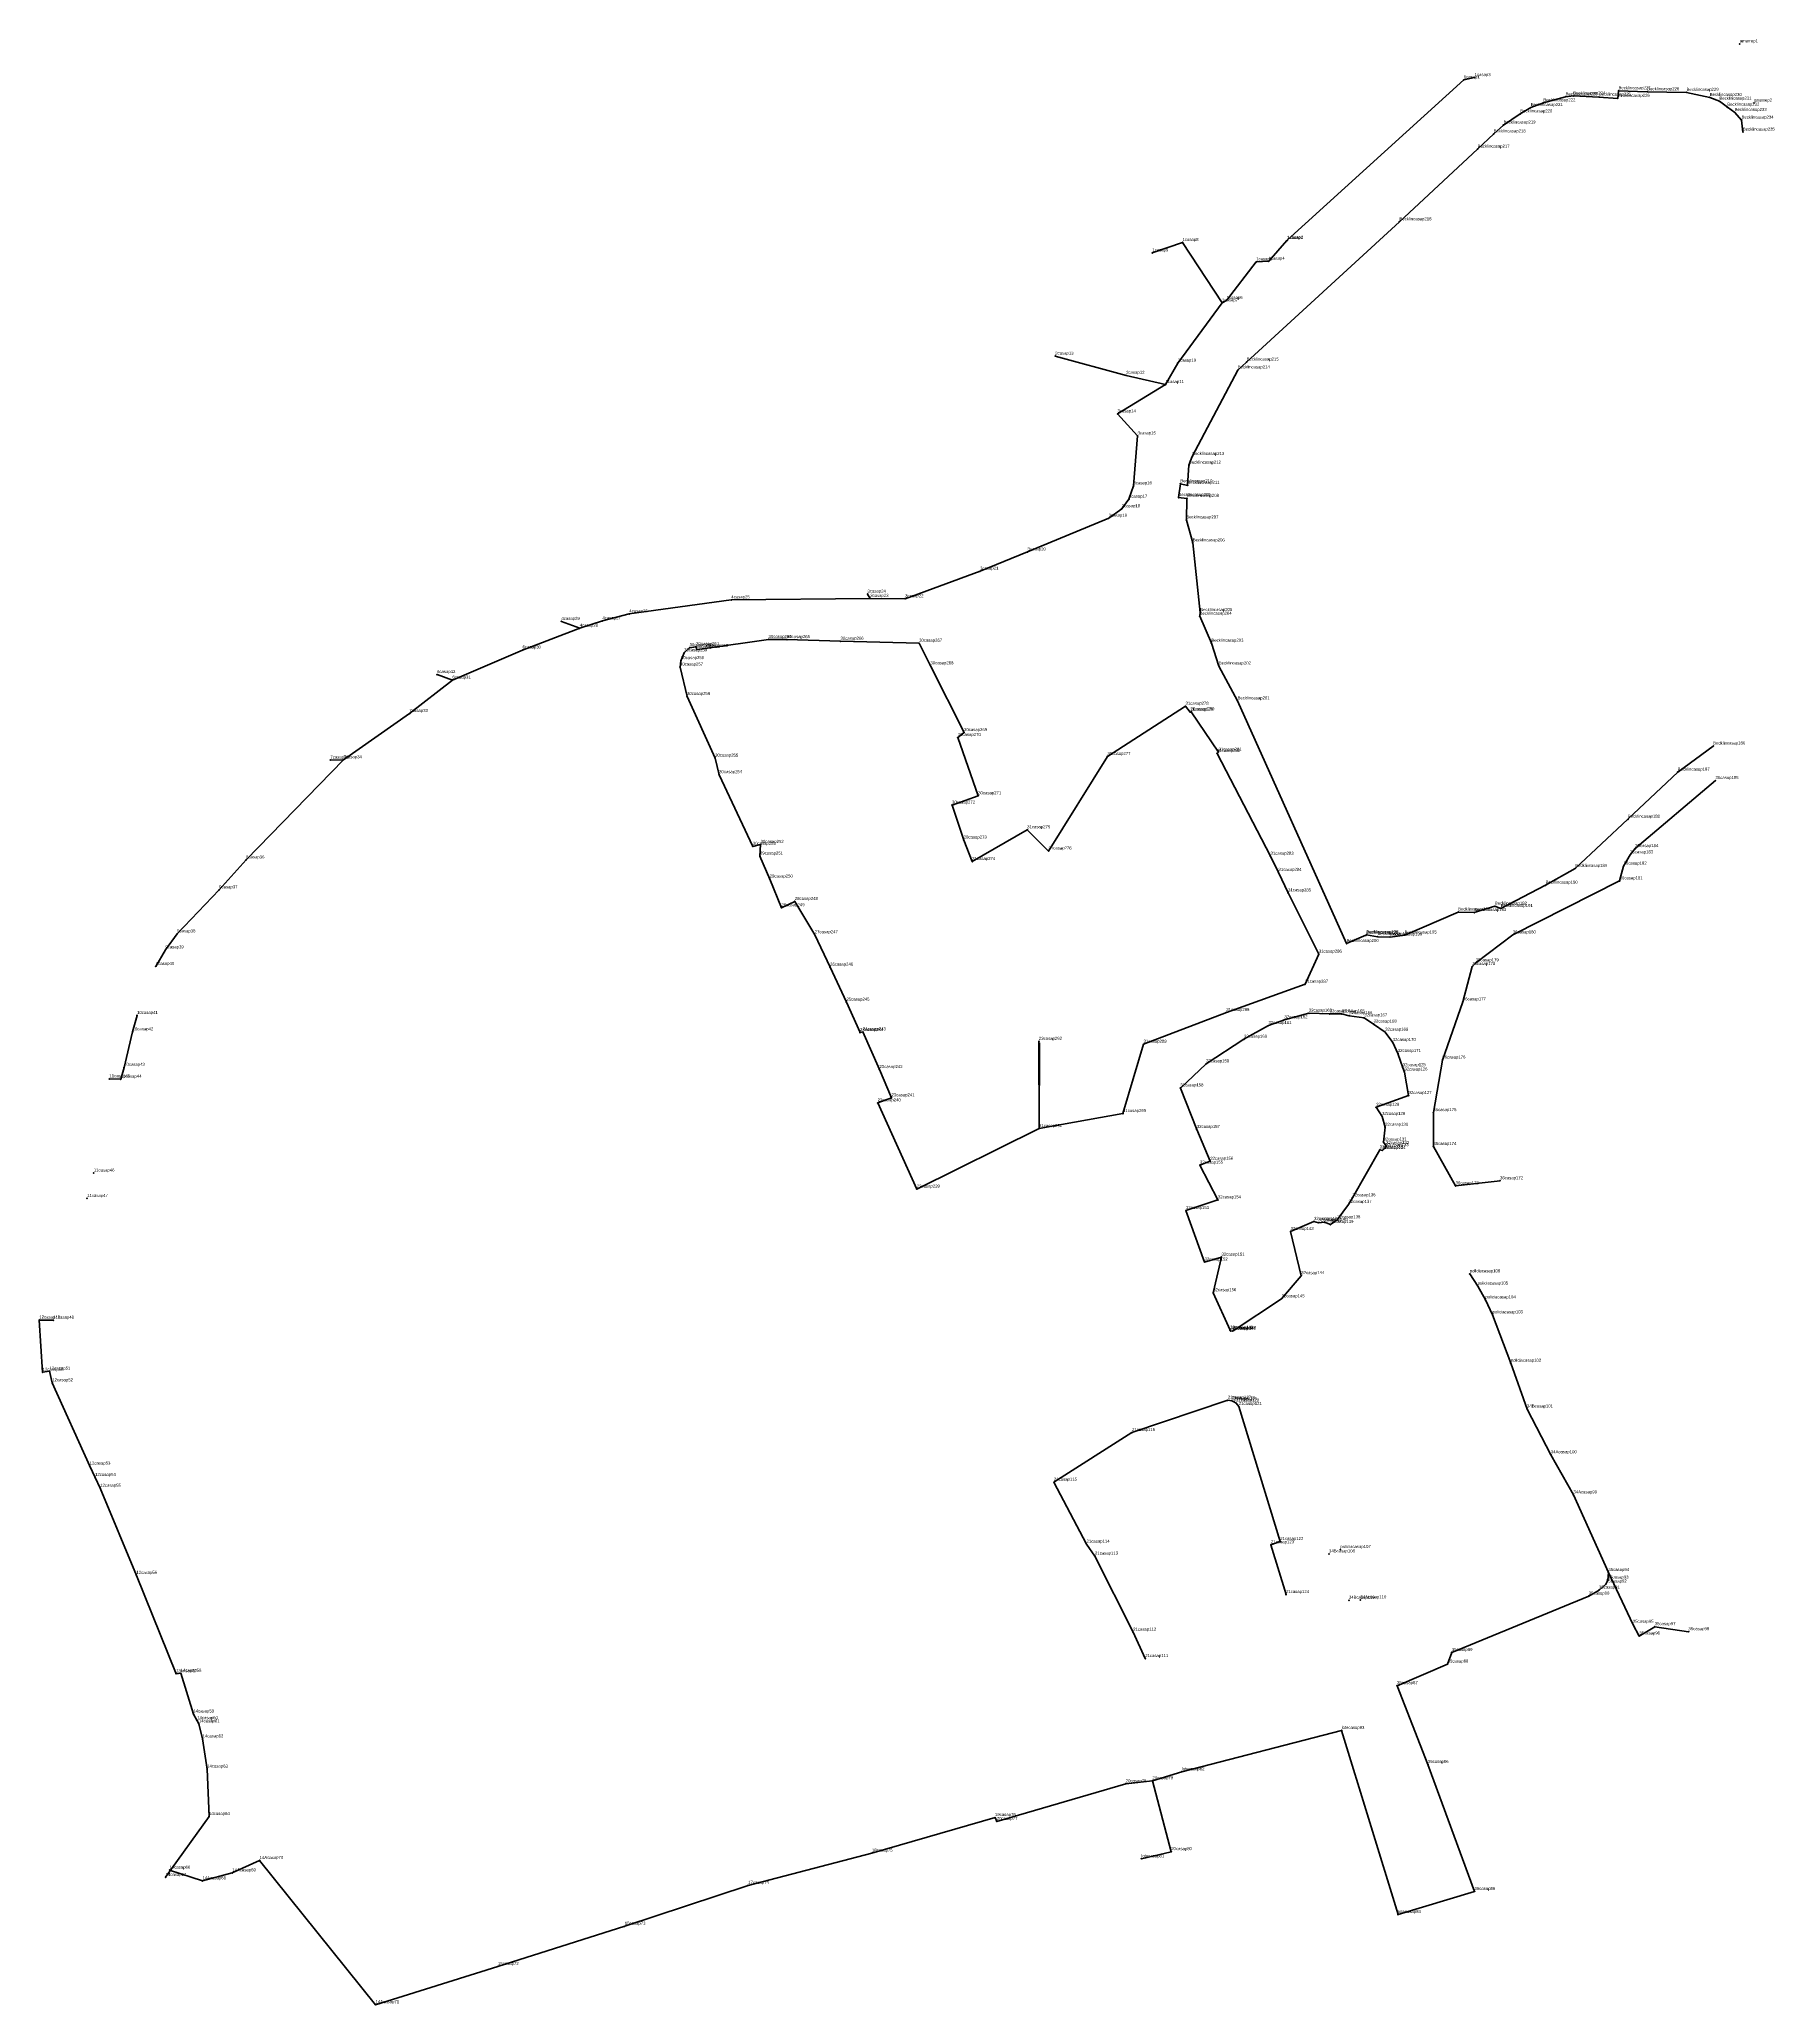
# Model space of a CAD drawing. Header units: millimetres. Extents: x 571067 to 574890, y 1333625 to 1334622.
# Drawn here: x 571241.1 to 571527.6, y 1333624.8 to 1333949.2 of the extents above; entities that cross this region are included whole.
import ezdxf

# ---------------------------------------------------------------- set-up
doc = ezdxf.new("R2010")
doc.units = ezdxf.units.MM
for name, color, linetype, lineweight in [('Line', 250, 'Continuous', 100), ('Point', 5, 'Continuous', 100), ('Point_Name', 1, 'Continuous', 100)]:
    doc.layers.add(name, color=color, linetype=linetype, lineweight=lineweight)
doc.styles.get("Standard").update_dxf_attribs({"font": 'arial.ttf'})

msp = doc.modelspace()

# ---------------------------------------------------------------- linework, layer by layer
at = {"layer": 'Line', "color": 0, "lineweight": 40}
for points in [[(571419.08, 1333887.37), (571427.01, 1333892.21)], [(571355.33, 1333856.66), (571378.25, 1333856.92)]]:
    msp.add_lwpolyline(points, dxfattribs=at)
for points in [[(571478.03, 1333942.88, 0), (571476.23, 1333942.51, 0), (571447.1, 1333916.04, 0), (571447.05, 1333915.99, 0), (571444.03, 1333912.56, 0), (571441.97, 1333912.47, 0), (571437.08, 1333906.1, 0), (571436.33, 1333905.69, 0), (571429.81, 1333915.67, 0), (571424.82, 1333913.96, 0)], [(571464.07, 1333801.02, 0), (571462.01, 1333801.08, 0), (571460.19, 1333801.39, 0), (571460.09, 1333801.32, 0), (571456.9, 1333799.95, 0), (571438.9, 1333840, 0), (571435.81, 1333845.76, 0), (571434.58, 1333849.52, 0), (571432.64, 1333853.97, 0), (571432.74, 1333854.57, 0), (571431.5, 1333866.07, 0), (571430.45, 1333869.86, 0), (571430.54, 1333873.43, 0), (571429.15, 1333873.56, 0), (571429.46, 1333875.84, 0), (571430.63, 1333875.58, 0), (571430.87, 1333878.91, 0), (571431.42, 1333880.34, 0), (571438.94, 1333894.62, 0), (571440.39, 1333895.93, 0), (571465.62, 1333919.08, 0), (571478.52, 1333931.08, 0), (571481.17, 1333933.58, 0), (571482.79, 1333935.06, 0), (571485.56, 1333936.88, 0), (571487.29, 1333937.93, 0), (571489.38, 1333938.73, 0), (571493.04, 1333939.72, 0), (571494.32, 1333939.87, 0), (571498.53, 1333939.66, 0), (571501.66, 1333939.46, 0), (571501.78, 1333940.72, 0), (571506.53, 1333940.55, 0), (571513.02, 1333940.45, 0), (571516.84, 1333939.61, 0), (571518.44, 1333938.99, 0), (571519.74, 1333938, 0), (571520.95, 1333937.13, 0), (571522.08, 1333935.88, 0), (571522.3, 1333933.9, 0)], [(571436.33, 1333905.69, 0), (571429.01, 1333895.75, 0), (571427.01, 1333892.21, 0), (571420.5, 1333893.74, 0), (571408.79, 1333896.92, 0)], [(571419.08, 1333887.37, 0), (571422.38, 1333883.73, 0), (571421.72, 1333875.5, 0), (571420.95, 1333873.29, 0), (571419.78, 1333871.72, 0), (571417.62, 1333870.14, 0), (571404.22, 1333864.58, 0), (571396.39, 1333861.41, 0), (571384.02, 1333856.86, 0), (571378.25, 1333856.92, 0), (571377.81, 1333857.63, 0)], [(571355.33, 1333856.66, 0), (571338.49, 1333854.35, 0), (571334.05, 1333853.21, 0), (571330.3, 1333851.98, 0), (571327.28, 1333853.12, 0)], [(571330.3, 1333851.98, 0), (571320.87, 1333848.4, 0), (571309.29, 1333843.43, 0), (571306.76, 1333844.34, 0)], [(571385.95, 1333759.41, 0), (571385.95, 1333759.41, 0), (571379.5, 1333773.63, 0), (571381.77, 1333774.47, 0), (571379.78, 1333779.13, 0), (571377.04, 1333785.37, 0), (571376.59, 1333785.25, 0), (571374.33, 1333790.26, 0), (571371.63, 1333796.04, 0), (571369.1, 1333801.4, 0), (571365.81, 1333806.89, 0), (571363.61, 1333805.86, 0), (571361.67, 1333810.59, 0), (571360.05, 1333814.38, 0), (571360.17, 1333816.31, 0), (571358.88, 1333815.99, 0), (571353.32, 1333827.82, 0), (571352.66, 1333830.55, 0), (571348.03, 1333840.73, 0), (571346.86, 1333845.58, 0), (571347.02, 1333846.64, 0), (571347.53, 1333847.92, 0), (571348.45, 1333848.78, 0), (571349.52, 1333848.95, 0), (571349.59, 1333848.47, 0), (571351.03, 1333848.65, 0), (571361.47, 1333850.14, 0), (571364.5, 1333850.11, 0), (571373.35, 1333849.84, 0), (571386.32, 1333849.52, 0), (571388.19, 1333845.79, 0), (571393.74, 1333834.76, 0), (571392.7, 1333833.95, 0), (571392.7, 1333833.95, 0)], [(571309.29, 1333843.43, 0), (571302.21, 1333837.91, 0), (571291.32, 1333830.28, 0), (571289.15, 1333830.23, 0)], [(571417.41, 1333830.83, 0), (571430.3, 1333839.11, 0), (571431.05, 1333838.14, 0), (571431.26, 1333838.2, 0), (571435.74, 1333831.55, 0), (571435.52, 1333831.33, 0), (571444.33, 1333814.35, 0), (571445.64, 1333811.69, 0), (571447.23, 1333808.3, 0), (571452.3, 1333798.2, 0), (571450.03, 1333793.22, 0), (571437.04, 1333788.57, 0), (571423.37, 1333783.32, 0), (571419.98, 1333771.87, 0)], [(571392.7, 1333833.95, 0), (571396.08, 1333824.33, 0), (571391.76, 1333822.79, 0), (571393.69, 1333817.02, 0)], [(571291.32, 1333830.28, 0), (571275.23, 1333813.74, 0)], [(571395.09, 1333813.48, 0), (571404.17, 1333818.73, 0), (571407.69, 1333815.22, 0), (571417.41, 1333830.83, 0)], [(571517.41, 1333832.55, 0), (571511.55, 1333828.24, 0), (571503.33, 1333820.46, 0), (571494.63, 1333812.35, 0), (571489.75, 1333809.58, 0), (571482.34, 1333805.74, 0), (571481.37, 1333806.11, 0), (571477.97, 1333805.06, 0), (571475.32, 1333805.15, 0), (571466.48, 1333801.35, 0), (571464.07, 1333801.02, 0)], [(571482.22, 1333760.78, 0), (571474.89, 1333759.95, 0), (571471.21, 1333766.44, 0), (571471.21, 1333772.03, 0), (571472.7, 1333780.71, 0), (571476.07, 1333790.31, 0), (571477.63, 1333796.14, 0), (571478.2, 1333796.76, 0), (571484.32, 1333801.37, 0), (571501.96, 1333810.29, 0), (571502.62, 1333812.72, 0), (571503.69, 1333814.57, 0), (571504.54, 1333815.61, 0), (571517.78, 1333826.84, 0)], [(571393.69, 1333817.02, 0), (571395.09, 1333813.48, 0)], [(571275.23, 1333813.74, 0), (571270.79, 1333808.81, 0), (571263.85, 1333801.53, 0), (571261.91, 1333798.9, 0)], [(571261.91, 1333798.9, 0), (571260.33, 1333796.17, 0)], [(571257.24, 1333788.08, 0), (571256.49, 1333785.35, 0), (571255.1, 1333779.51, 0), (571254.55, 1333777.54, 0), (571252.67, 1333777.61, 0)], [(571466.16, 1333779.45, 0), (571466.43, 1333778.73, 0), (571467.11, 1333774.84, 0), (571461.77, 1333772.91, 0), (571462.75, 1333771.4, 0), (571463.25, 1333769.61, 0), (571462.98, 1333767.18, 0), (571463.41, 1333766.58, 0), (571463.32, 1333766.25, 0), (571462.81, 1333765.79, 0), (571462.39, 1333765.9, 0), (571457.86, 1333757.98, 0), (571457.21, 1333756.89, 0), (571455.36, 1333754.35, 0), (571454.21, 1333753.56, 0), (571453.22, 1333753.93, 0), (571452.25, 1333753.86, 0), (571451.51, 1333754.08, 0), (571447.65, 1333752.42, 0), (571449.41, 1333745.12, 0), (571446.16, 1333741.3, 0), (571438.17, 1333736.02, 0), (571438.09, 1333735.97, 0), (571437.76, 1333736, 0), (571437.66, 1333736.11, 0), (571434.88, 1333742.31, 0), (571436.24, 1333748.18, 0), (571433.45, 1333747.36, 0), (571430.38, 1333755.86, 0), (571435.65, 1333757.64, 0), (571432.69, 1333763.37, 0), (571434.37, 1333764, 0), (571432.17, 1333769.25, 0), (571429.46, 1333776.1, 0), (571433.71, 1333780.08, 0), (571439.95, 1333784.14, 0), (571443.99, 1333786.4, 0), (571446.63, 1333787.36, 0), (571450.66, 1333788.45, 0), (571454.1, 1333788.33, 0), (571456.06, 1333788.32, 0), (571457.34, 1333788.04, 0), (571459.79, 1333787.66, 0), (571461.35, 1333786.65, 0), (571463.26, 1333785.3, 0), (571464.5, 1333783.61, 0), (571465.35, 1333781.8, 0)], [(571406.12, 1333769.39, 0), (571406.1, 1333783.8, 0)], [(571419.98, 1333771.87, 0), (571406.12, 1333769.39, 0), (571406.22, 1333783.54, 0)], [(571466.16, 1333779.45, 0), (571465.35, 1333781.8, 0)], [(571406.12, 1333769.39, 0), (571385.95, 1333759.41, 0)], [(571500.1, 1333696.11, 0), (571494.34, 1333708.93, 0), (571490.61, 1333715.56, 0), (571486.68, 1333723.11, 0), (571484, 1333730.66, 0), (571480.98, 1333738.65, 0), (571479.8, 1333741.12, 0), (571478.53, 1333743.41, 0), (571477.23, 1333745.42, 0)], [(571243.41, 1333737.77, 0), (571241.1, 1333737.8, 0), (571241.65, 1333729.17, 0), (571242.8, 1333729.35, 0), (571243.24, 1333727.44, 0), (571249.42, 1333713.69, 0), (571250.31, 1333711.81, 0), (571251.15, 1333710.02, 0), (571257.13, 1333695.65, 0), (571263.69, 1333679.42, 0), (571264.44, 1333679.48, 0), (571266.53, 1333672.76, 0), (571267.17, 1333671.66, 0), (571267.44, 1333671.13, 0), (571268.06, 1333668.64, 0), (571268.81, 1333663.67, 0), (571269.12, 1333655.85, 0), (571261.92, 1333645.82, 0)], [(571423.65, 1333681.91, 0), (571421.66, 1333686.26, 0), (571415.36, 1333698.84, 0), (571413.97, 1333700.79, 0), (571408.57, 1333711.02, 0), (571421.46, 1333719.22, 0), (571437.28, 1333724.57, 0), (571437.93, 1333724.48, 0), (571438.28, 1333724.31, 0), (571438.64, 1333724.08, 0), (571439.09, 1333723.53, 0), (571445.94, 1333701.24, 0), (571444.41, 1333700.7, 0), (571446.89, 1333692.48, 0)], [(571465.38, 1333639.66, 0), (571478.01, 1333643.47, 0), (571470.31, 1333664.44, 0), (571465.22, 1333677.44, 0), (571473.57, 1333681.01, 0), (571474.25, 1333682.92, 0), (571496.85, 1333692.22, 0), (571498.56, 1333693.22, 0), (571499.7, 1333694.22, 0), (571500.01, 1333694.88, 0), (571500.1, 1333696.11, 0), (571504.14, 1333687.57, 0), (571505.19, 1333685.64, 0), (571507.76, 1333687.18, 0), (571513.33, 1333686.35, 0)], [(571429.68, 1333663.23, 0), (571456.06, 1333670.05, 0), (571465.38, 1333639.66, 0)], [(571262.6, 1333646.99, 0), (571268.03, 1333645.22, 0), (571272.96, 1333646.54, 0), (571277.47, 1333648.6, 0), (571296.61, 1333624.78, 0), (571316.81, 1333631.09, 0), (571337.74, 1333637.73, 0), (571337.74, 1333637.73, 0), (571358.11, 1333644.48, 0), (571378.54, 1333649.8, 0), (571398.86, 1333655.67, 0), (571399.15, 1333655.03, 0), (571420.43, 1333661.25, 0), (571424.84, 1333661.75, 0), (571427.94, 1333650.04, 0), (571423.02, 1333648.86, 0)], [(571429.68, 1333663.23, 0), (571424.84, 1333661.75, 0)]]:
    msp.add_polyline3d(points, dxfattribs=at)
at = {"layer": 'Line'}
for points in [[(571275.23, 1333813.74, 0), (571275.23, 1333813.74, 0)], [(571395.09, 1333813.48, 0), (571395.09, 1333813.48, 0)], [(571270.79, 1333808.81, 0), (571270.79, 1333808.81, 0)], [(571250.1, 1333762.06, 0), (571250.1, 1333762.06, 0)], [(571494.34, 1333708.93, 0), (571494.34, 1333708.93, 0)], [(571261.92, 1333645.82, 0), (571261.92, 1333645.82, 0)]]:
    msp.add_polyline3d(points, dxfattribs=at)
at = {"layer": 'Point', "color": 0, "lineweight": 40}
for p in [(571521.8, 1333948.46, 388.97), (571476.23, 1333942.51, 395.13), (571478.03, 1333942.88, 394.59), (571501.78, 1333940.72, 392.1), (571506.53, 1333940.55, 391.68), (571487.29, 1333937.93, 393.89), (571489.38, 1333938.73, 393.61), (571493.04, 1333939.72, 393.08), (571494.32, 1333939.87, 393.11), (571498.53, 1333939.66, 392.47), (571501.66, 1333939.46, 392.01), (571513.02, 1333940.45, 390.02), (571516.84, 1333939.61, 389.66), (571518.44, 1333938.99, 389.6), (571519.74, 1333938, 389.36), (571524.12, 1333938.67, 389.4), (571482.79, 1333935.06, 394.74), (571485.56, 1333936.88, 394.2), (571520.95, 1333937.13, 389.36), (571522.08, 1333935.88, 389.52), (571478.52, 1333931.08, 395.48), (571481.17, 1333933.58, 394.98), (571522.3, 1333933.9, 389.24), (571465.62, 1333919.08, 395.74), (571429.81, 1333915.67, 397.78), (571447.05, 1333915.99, 396.52), (571447.1, 1333916.04, 396.51), (571424.82, 1333913.96, 397.9), (571441.97, 1333912.47, 396.68), (571444.03, 1333912.56, 396.4), (571436.33, 1333905.69, 396.99), (571437.08, 1333906.1, 396.91), (571408.79, 1333896.92, 398.62), (571429.01, 1333895.75, 397.52), (571440.39, 1333895.93, 396.83), (571420.5, 1333893.74, 398.33), (571427.01, 1333892.21, 397.97), (571438.94, 1333894.62, 397.02), (571419.08, 1333887.37, 398.44), (571422.38, 1333883.73, 398.44), (571430.87, 1333878.91, 398.53), (571431.42, 1333880.34, 398.28), (571429.46, 1333875.84, 403.74), (571420.95, 1333873.29, 398.94), (571421.72, 1333875.5, 398.85), (571429.15, 1333873.56, 403.42), (571430.54, 1333873.43, 403.35), (571430.63, 1333875.58, 403.68), (571417.62, 1333870.14, 399.22), (571419.78, 1333871.72, 399.15), (571430.45, 1333869.86, 403.68), (571431.5, 1333866.07, 403.81), (571404.22, 1333864.58, 399.23), (571396.39, 1333861.41, 399.17), (571355.33, 1333856.66, 396.83), (571377.81, 1333857.63, 398.93), (571378.25, 1333856.92, 398.52), (571384.02, 1333856.86, 398.85), (571327.28, 1333853.12, 394.81), (571334.05, 1333853.21, 395.25), (571338.49, 1333854.35, 395.49), (571432.64, 1333853.97, 404.2), (571432.74, 1333854.57, 404.37), (571330.3, 1333851.98, 394.91), (571361.47, 1333850.14, 397.06), (571364.5, 1333850.11, 397.78), (571373.35, 1333849.84, 398.11), (571320.87, 1333848.4, 395), (571347.02, 1333846.64, 396.03), (571347.53, 1333847.92, 396.33), (571348.45, 1333848.78, 396.17), (571349.52, 1333848.95, 396.17), (571349.59, 1333848.47, 396.12), (571351.03, 1333848.65, 396.8), (571386.32, 1333849.52, 399.27), (571434.58, 1333849.52, 404.01), (571306.76, 1333844.34, 395.61), (571309.29, 1333843.43, 394.55), (571346.86, 1333845.58, 396.09), (571388.19, 1333845.79, 399.42), (571435.81, 1333845.76, 404.47), (571348.03, 1333840.73, 396.2), (571438.9, 1333840, 404.64), (571302.21, 1333837.91, 394.63), (571430.3, 1333839.11, 400.5), (571431.05, 1333838.14, 400.41), (571431.26, 1333838.2, 400.34), (571392.7, 1333833.95, 399.13), (571393.74, 1333834.76, 398.54), (571291.32, 1333830.28, 394.59), (571352.66, 1333830.55, 397.66), (571417.41, 1333830.83, 400.72), (571435.52, 1333831.33, 400.86), (571435.74, 1333831.55, 400.76), (571517.41, 1333832.55, 396.73), (571289.15, 1333830.23, 394.68), (571353.32, 1333827.82, 396.96), (571511.55, 1333828.24, 398.09), (571396.08, 1333824.33, 398.64), (571517.78, 1333826.84, 396.57), (571391.76, 1333822.79, 399.28), (571404.17, 1333818.73, 399.51), (571503.33, 1333820.46, 399.29), (571358.88, 1333815.99, 397.46), (571360.05, 1333814.38, 396.72), (571360.17, 1333816.31, 397.17), (571393.69, 1333817.02, 399.95), (571407.69, 1333815.22, 399.68), (571444.33, 1333814.35, 401.71), (571503.69, 1333814.57, 399.93), (571504.54, 1333815.61, 399.54), (571275.23, 1333813.74, 395.05), (571395.09, 1333813.48, 399.87), (571445.64, 1333811.69, 401.91), (571494.63, 1333812.35, 400.61), (571502.62, 1333812.72, 400.3), (571270.79, 1333808.81, 395.1), (571361.67, 1333810.59, 396.79), (571447.23, 1333808.3, 402.04), (571489.75, 1333809.58, 401.18), (571501.96, 1333810.29, 400.71), (571363.61, 1333805.86, 397.08), (571365.81, 1333806.89, 397.44), (571475.32, 1333805.15, 402.83), (571477.97, 1333805.06, 402.12), (571481.37, 1333806.11, 402.05), (571482.34, 1333805.74, 401.86), (571263.85, 1333801.53, 395.56), (571369.1, 1333801.4, 397.51), (571460.09, 1333801.32, 402.04), (571460.19, 1333801.39, 402.08), (571462.01, 1333801.08, 402.27), (571466.48, 1333801.35, 402.84), (571484.32, 1333801.37, 401.95), (571261.91, 1333798.9, 395.72), (571452.3, 1333798.2, 402.32), (571456.9, 1333799.95, 402), (571464.07, 1333801.02, 402.67), (571260.33, 1333796.17, 395.79), (571371.63, 1333796.04, 397.67), (571477.63, 1333796.14, 402.42), (571478.2, 1333796.76, 402.39), (571450.03, 1333793.22, 402.31), (571257.24, 1333788.08, 395.85), (571374.33, 1333790.26, 397.96), (571437.04, 1333788.57, 401.86), (571450.66, 1333788.45, 401.65), (571454.1, 1333788.33, 402.02), (571456.06, 1333788.32, 402.22), (571476.07, 1333790.31, 402.51), (571256.49, 1333785.35, 395.88), (571376.59, 1333785.25, 398.15), (571377.04, 1333785.37, 398.15), (571443.99, 1333786.4, 401.7), (571446.63, 1333787.36, 401.7), (571457.34, 1333788.04, 402.31), (571459.79, 1333787.66, 402.35), (571461.35, 1333786.65, 402.48), (571463.26, 1333785.3, 402.46), (571406.1, 1333783.8, 401.07), (571423.37, 1333783.32, 401.28), (571439.95, 1333784.14, 401.59), (571464.5, 1333783.61, 402.46), (571465.35, 1333781.8, 402.58), (571255.1, 1333779.51, 395.77), (571379.78, 1333779.13, 398.18), (571433.71, 1333780.08, 401.46), (571466.16, 1333779.45, 402.69), (571466.43, 1333778.73, 402.66), (571472.7, 1333780.71, 401.99), (571252.67, 1333777.61, 396.21), (571254.55, 1333777.54, 396.16), (571429.46, 1333776.1, 401.91), (571379.5, 1333773.63, 398.27), (571381.77, 1333774.47, 397.91), (571419.98, 1333771.87, 401.24), (571461.77, 1333772.91, 402.81), (571467.11, 1333774.84, 402.87), (571471.21, 1333772.03, 401.9), (571406.12, 1333769.39, 402.26), (571432.17, 1333769.25, 402.75), (571462.75, 1333771.4, 402.78), (571463.25, 1333769.61, 402.89), (571462.39, 1333765.9, 403.01), (571462.81, 1333765.79, 403.22), (571462.98, 1333767.18, 403.07), (571463.32, 1333766.25, 403.01), (571463.41, 1333766.58, 403.05), (571471.21, 1333766.44, 405.87), (571432.69, 1333763.37, 402.38), (571434.37, 1333764, 403.23), (571250.1, 1333762.06, 397.43), (571385.95, 1333759.41, 399.02), (571474.89, 1333759.95, 403.41), (571482.22, 1333760.78, 404.31), (571249, 1333757.88, 397.58), (571430.38, 1333755.86, 401.66), (571435.65, 1333757.64, 403.08), (571457.21, 1333756.89, 405.08), (571457.86, 1333757.98, 404.97), (571447.65, 1333752.42, 402.55), (571451.51, 1333754.08, 402.86), (571452.25, 1333753.86, 402.8), (571453.22, 1333753.93, 402.79), (571454.21, 1333753.56, 401.32), (571455.36, 1333754.35, 401.42), (571433.45, 1333747.36, 401.64), (571436.24, 1333748.18, 401.94), (571449.41, 1333745.12, 401.92), (571477.23, 1333745.42, 403.63), (571478.53, 1333743.41, 403.97), (571434.88, 1333742.31, 401.51), (571446.16, 1333741.3, 402.2), (571479.8, 1333741.12, 403.99), (571241.1, 1333737.8, 398.82), (571243.41, 1333737.77, 398.65), (571480.98, 1333738.65, 404), (571437.66, 1333736.11, 401.67), (571437.76, 1333736, 401.7), (571438.09, 1333735.97, 401.91), (571438.17, 1333736.02, 401.91), (571484, 1333730.66, 404.22), (571241.65, 1333729.17, 399.17), (571242.8, 1333729.35, 398.99), (571243.24, 1333727.44, 399.21), (571437.28, 1333724.57, 401.44), (571437.93, 1333724.48, 401.55), (571438.28, 1333724.31, 401.57), (571438.64, 1333724.08, 401.72), (571439.09, 1333723.53, 401.76), (571486.68, 1333723.11, 404.3), (571421.46, 1333719.22, 400.68), (571249.42, 1333713.69, 400.57), (571490.61, 1333715.56, 404.65), (571250.31, 1333711.81, 400.64), (571408.57, 1333711.02, 400.37), (571251.15, 1333710.02, 400.47), (571494.34, 1333708.93, 405), (571413.97, 1333700.79, 400.64), (571444.41, 1333700.7, 402.34), (571445.94, 1333701.24, 402.36), (571415.36, 1333698.84, 400.03), (571453.99, 1333699.18, 402.05), (571455.87, 1333699.9, 403.36), (571257.13, 1333695.65, 401.74), (571499.7, 1333694.22, 404.1), (571500.01, 1333694.88, 403.97), (571500.1, 1333696.11, 404), (571446.89, 1333692.48, 402.02), (571457.27, 1333691.54, 402.11), (571459.18, 1333691.6, 403.46), (571496.85, 1333692.22, 405.01), (571498.56, 1333693.22, 404.1), (571504.14, 1333687.57, 403.98), (571421.66, 1333686.26, 401.52), (571505.19, 1333685.64, 403.93), (571507.76, 1333687.18, 404.74), (571513.33, 1333686.35, 405.64), (571423.65, 1333681.91, 402.53), (571473.57, 1333681.01, 403.33), (571474.25, 1333682.92, 403.8), (571263.69, 1333679.42, 402.55), (571264.44, 1333679.48, 402.06), (571465.22, 1333677.44, 403.8), (571266.53, 1333672.76, 401.94), (571267.17, 1333671.66, 401.93), (571267.44, 1333671.13, 402.02), (571268.06, 1333668.64, 402.09), (571456.06, 1333670.05, 404.53), (571268.81, 1333663.67, 402.29), (571424.84, 1333661.75, 402.42), (571429.68, 1333663.23, 402.53), (571470.31, 1333664.44, 404.36), (571420.43, 1333661.25, 402.18), (571269.12, 1333655.85, 402.43), (571398.86, 1333655.67, 401.86), (571399.15, 1333655.03, 402.12), (571277.47, 1333648.6, 402.71), (571378.54, 1333649.8, 401.32), (571423.02, 1333648.86, 402.79), (571427.94, 1333650.04, 403.02), (571261.96, 1333645.79, 403.4), (571262.6, 1333646.99, 403.36), (571272.96, 1333646.54, 402.32), (571268.03, 1333645.22, 402.92), (571358.11, 1333644.48, 400.83), (571478.01, 1333643.47, 404.63), (571465.38, 1333639.66, 404.77), (571337.74, 1333637.73, 401.08), (571316.81, 1333631.09, 401.72), (571296.61, 1333624.78, 402.61)]:
    msp.add_point(p, dxfattribs=at)

# ---------------------------------------------------------------- texts
at = {"layer": 'Point_Name', "color": 0, "lineweight": 40}
for s, p in [('amarrep1', (571521.8, 1333948.71)), ('1casap1', (571476.23, 1333942.76)), ('1casap3', (571478.03, 1333943.13)), ('Becklincasap224', (571494.32, 1333940.12)), ('Becklincasap227', (571501.78, 1333940.97)), ('Becklincasap228', (571506.53, 1333940.8)), ('Becklincasap229', (571513.02, 1333940.7)), ('Becklincasap220', (571485.56, 1333937.13)), ('Becklincasap221', (571487.29, 1333938.18)), ('Becklincasap222', (571489.38, 1333938.98)), ('Becklincasap223', (571493.04, 1333939.97)), ('Becklincasap225', (571498.53, 1333939.91)), ('Becklincasap226', (571501.66, 1333939.71)), ('Becklincasap230', (571516.84, 1333939.86)), ('Becklincasap231', (571518.44, 1333939.24)), ('Becklincasap232', (571519.74, 1333938.25)), ('Becklincasap233', (571520.95, 1333937.38)), ('amarrep2', (571524.12, 1333938.92)), ('Becklincasap218', (571481.17, 1333933.83)), ('Becklincasap219', (571482.79, 1333935.31)), ('Becklincasap234', (571522.08, 1333936.13)), ('Becklincasap235', (571522.3, 1333934.15)), ('Becklincasap217', (571478.52, 1333931.33)), ('Becklincasap216', (571465.62, 1333919.33)), ('1casap9', (571424.82, 1333914.21)), ('1casap8', (571429.81, 1333915.92)), ('1casap3', (571447.05, 1333916.24)), ('1casap2', (571447.1, 1333916.29)), ('1casap5', (571441.97, 1333912.72)), ('1casap4', (571444.03, 1333912.81)), ('1casap7', (571436.33, 1333905.94)), ('1casap6', (571437.08, 1333906.35)), ('2casap13', (571408.79, 1333897.17)), ('2casap10', (571429.01, 1333896)), ('Becklincasap214', (571438.94, 1333894.87)), ('Becklincasap215', (571440.39, 1333896.18)), ('2casap12', (571420.5, 1333893.99)), ('2casap11', (571427.01, 1333892.46)), ('3casap14', (571419.08, 1333887.62)), ('3casap15', (571422.38, 1333883.98)), ('Becklincasap212', (571430.87, 1333879.16)), ('Becklincasap213', (571431.42, 1333880.59)), ('3casap16', (571421.72, 1333875.75)), ('Becklincasap210', (571429.46, 1333876.09)), ('Becklincasap211', (571430.63, 1333875.83)), ('3casap18', (571419.78, 1333871.97)), ('3casap17', (571420.95, 1333873.54)), ('Becklincasap209', (571429.15, 1333873.81)), ('Becklincasap208', (571430.54, 1333873.68)), ('3casap19', (571417.62, 1333870.39)), ('Becklincasap207', (571430.45, 1333870.11)), ('Becklincasap206', (571431.5, 1333866.32)), ('3casap20', (571404.22, 1333864.83)), ('3casap21', (571396.39, 1333861.66)), ('4casap25', (571355.33, 1333856.91)), ('3casap24', (571377.81, 1333857.88)), ('3casap23', (571378.25, 1333857.17)), ('3casap22', (571384.02, 1333857.11)), ('4casap29', (571327.28, 1333853.37)), ('4casap27', (571334.05, 1333853.46)), ('4casap26', (571338.49, 1333854.6)), ('Becklincasap204', (571432.64, 1333854.22)), ('Becklincasap205', (571432.74, 1333854.82)), ('4casap28', (571330.3, 1333852.23)), ('30casap261', (571349.52, 1333849.2)), ('30casap264', (571361.47, 1333850.39)), ('30casap265', (571364.5, 1333850.36)), ('30casap266', (571373.35, 1333850.09)), ('30casap267', (571386.32, 1333849.77)), ('Becklincasap203', (571434.58, 1333849.77)), ('6casap30', (571320.87, 1333848.65)), ('30casap258', (571347.02, 1333846.89)), ('30casap259', (571347.53, 1333848.17)), ('30casap260', (571348.45, 1333849.03)), ('30casap262', (571349.59, 1333848.72)), ('30casap263', (571351.03, 1333848.9)), ('30casap268', (571388.19, 1333846.04)), ('Becklincasap202', (571435.81, 1333846.01)), ('6casap32', (571306.76, 1333844.59)), ('6casap31', (571309.29, 1333843.68)), ('30casap257', (571346.86, 1333845.83)), ('30casap256', (571348.03, 1333840.98)), ('Becklincasap201', (571438.9, 1333840.25)), ('7casap33', (571302.21, 1333838.16)), ('31casap278', (571430.3, 1333839.36)), ('31casap279', (571431.05, 1333838.39)), ('31casap280', (571431.26, 1333838.45)), ('30casap270', (571392.7, 1333834.2)), ('30casap269', (571393.74, 1333835.01)), ('7casap35', (571289.15, 1333830.48)), ('7casap34', (571291.32, 1333830.53)), ('30casap255', (571352.66, 1333830.8)), ('31casap277', (571417.41, 1333831.08)), ('31casap282', (571435.52, 1333831.58)), ('31casap281', (571435.74, 1333831.8)), ('Becklincasap186', (571517.41, 1333832.8)), ('30casap254', (571353.32, 1333828.07)), ('Becklincasap187', (571511.55, 1333828.49)), ('36casap185', (571517.78, 1333827.09)), ('30casap271', (571396.08, 1333824.58)), ('30casap272', (571391.76, 1333823.04)), ('Becklincasap188', (571503.33, 1333820.71)), ('29casap273', (571393.69, 1333817.27)), ('31casap275', (571404.17, 1333818.98)), ('8casap36', (571275.23, 1333813.99)), ('30casap253', (571358.88, 1333816.24)), ('29casap251', (571360.05, 1333814.63)), ('30casap252', (571360.17, 1333816.56)), ('31casap274', (571395.09, 1333813.73)), ('31casap276', (571407.69, 1333815.47)), ('31casap283', (571444.33, 1333814.6)), ('36casap183', (571503.69, 1333814.82)), ('36casap184', (571504.54, 1333815.86)), ('29casap250', (571361.67, 1333810.84)), ('31casap284', (571445.64, 1333811.94)), ('Becklincasap189', (571494.63, 1333812.6)), ('36casap181', (571501.96, 1333810.54)), ('36casap182', (571502.62, 1333812.97)), ('9casap37', (571270.79, 1333809.06)), ('28casap248', (571365.81, 1333807.14)), ('31casap285', (571447.23, 1333808.55)), ('Becklincasap190', (571489.75, 1333809.83)), ('28casap249', (571363.61, 1333806.11)), ('Becklincasap194', (571475.32, 1333805.4)), ('Becklincasap193', (571477.97, 1333805.31)), ('Becklincasap192', (571481.37, 1333806.36)), ('Becklincasap191', (571482.34, 1333805.99)), ('9casap38', (571263.85, 1333801.78)), ('27casap247', (571369.1, 1333801.65)), ('Becklincasap199', (571460.09, 1333801.57)), ('Becklincasap198', (571460.19, 1333801.64)), ('Becklincasap197', (571462.01, 1333801.33)), ('Becklincasap196', (571464.07, 1333801.27)), ('Becklincasap195', (571466.48, 1333801.6)), ('36casap180', (571484.32, 1333801.62)), ('9casap39', (571261.91, 1333799.15)), ('31casap286', (571452.3, 1333798.45)), ('Becklincasap200', (571456.9, 1333800.2)), ('9casap40', (571260.33, 1333796.42)), ('26casap246', (571371.63, 1333796.29)), ('36casap178', (571477.63, 1333796.39)), ('36casap179', (571478.2, 1333797.01)), ('31casap287', (571450.03, 1333793.47)), ('10casap41', (571257.24, 1333788.33)), ('25casap245', (571374.33, 1333790.51)), ('31casap288', (571437.04, 1333788.82)), ('32casap162', (571446.63, 1333787.61)), ('32casap163', (571450.66, 1333788.7)), ('32casap164', (571454.1, 1333788.58)), ('32casap165', (571456.06, 1333788.57)), ('32casap166', (571457.34, 1333788.29)), ('32casap167', (571459.79, 1333787.91)), ('36casap177', (571476.07, 1333790.56)), ('10casap42', (571256.49, 1333785.6)), ('24casap244', (571376.59, 1333785.5)), ('24casap243', (571377.04, 1333785.62)), ('32casap160', (571439.95, 1333784.39)), ('32casap161', (571443.99, 1333786.65)), ('32casap168', (571461.35, 1333786.9)), ('32casap169', (571463.26, 1333785.55)), ('23casap292', (571406.1, 1333784.05)), ('31casap289', (571423.37, 1333783.57)), ('32casap170', (571464.5, 1333783.86)), ('32casap171', (571465.35, 1333782.05)), ('11casap45', (571252.67, 1333777.86)), ('10casap43', (571255.1, 1333779.76)), ('23casap242', (571379.78, 1333779.38)), ('32casap159', (571433.71, 1333780.33)), ('32casap125', (571466.16, 1333779.7)), ('32casap126', (571466.43, 1333778.98)), ('36casap176', (571472.7, 1333780.96)), ('10casap44', (571254.55, 1333777.79)), ('23casap241', (571381.77, 1333774.72)), ('32casap158', (571429.46, 1333776.35)), ('32casap127', (571467.11, 1333775.09)), ('22casap240', (571379.5, 1333773.88)), ('31casap290', (571419.98, 1333772.12)), ('32casap128', (571461.77, 1333773.16)), ('32casap129', (571462.75, 1333771.65)), ('36casap175', (571471.21, 1333772.28)), ('31casap291', (571406.12, 1333769.64)), ('32casap157', (571432.17, 1333769.5)), ('32casap130', (571463.25, 1333769.86)), ('32casap135', (571462.39, 1333766.15)), ('32casap134', (571462.81, 1333766.04)), ('32casap131', (571462.98, 1333767.43)), ('32casap133', (571463.32, 1333766.5)), ('32casap132', (571463.41, 1333766.83)), ('36casap174', (571471.21, 1333766.69)), ('11casap46', (571250.1, 1333762.31)), ('32casap155', (571432.69, 1333763.62)), ('32casap156', (571434.37, 1333764.25)), ('22casap239', (571385.95, 1333759.66)), ('36casap173', (571474.89, 1333760.2)), ('36casap172', (571482.22, 1333761.03)), ('11casap47', (571249, 1333758.13)), ('32casap153', (571430.38, 1333756.11)), ('32casap154', (571435.65, 1333757.89)), ('32casap137', (571457.21, 1333757.14)), ('32casap136', (571457.86, 1333758.23)), ('32casap143', (571447.65, 1333752.67)), ('32casap142', (571451.51, 1333754.33)), ('32casap141', (571452.25, 1333754.11)), ('32casap140', (571453.22, 1333754.18)), ('32casap139', (571454.21, 1333753.81)), ('32casap138', (571455.36, 1333754.6)), ('32casap152', (571433.45, 1333747.61)), ('32casap151', (571436.24, 1333748.43)), ('policiacasap106', (571477.23, 1333745.67)), ('32casap150', (571434.88, 1333742.56)), ('32casap144', (571449.41, 1333745.37)), ('policiacasap105', (571478.53, 1333743.66)), ('32casap145', (571446.16, 1333741.55)), ('policiacasap104', (571479.8, 1333741.37)), ('policiacasap103', (571480.98, 1333738.9)), ('12casap49', (571241.1, 1333738.05)), ('11casap48', (571243.41, 1333738.02)), ('32casap149', (571437.66, 1333736.36)), ('32casap148', (571437.76, 1333736.25)), ('32casap147', (571438.09, 1333736.22)), ('32casap146', (571438.17, 1333736.27)), ('12casap50', (571241.65, 1333729.42)), ('12casap51', (571242.8, 1333729.6)), ('policiacasap102', (571484, 1333730.91)), ('12casap52', (571243.24, 1333727.69)), ('21casap117', (571437.28, 1333724.82)), ('21casap118', (571437.93, 1333724.73)), ('21casap119', (571438.28, 1333724.56)), ('21casap120', (571438.64, 1333724.33)), ('21casap121', (571439.09, 1333723.78)), ('34Bcasap101', (571486.68, 1333723.36)), ('21casap116', (571421.46, 1333719.47)), ('12casap53', (571249.42, 1333713.94)), ('34Acasap100', (571490.61, 1333715.81)), ('12casap54', (571250.31, 1333712.06)), ('12casap55', (571251.15, 1333710.27)), ('21casap115', (571408.57, 1333711.27)), ('34Acasap99', (571494.34, 1333709.18)), ('21casap114', (571413.97, 1333701.04)), ('21casap123', (571444.41, 1333700.95)), ('21casap122', (571445.94, 1333701.49)), ('policiacasap107', (571455.87, 1333700.15)), ('21casap113', (571415.36, 1333699.09)), ('34Bcasap108', (571453.99, 1333699.43)), ('12casap56', (571257.13, 1333695.9)), ('35casap91', (571498.56, 1333693.47)), ('35casap92', (571499.7, 1333694.47)), ('35casap93', (571500.01, 1333695.13)), ('35casap94', (571500.1, 1333696.36)), ('21casap124', (571446.89, 1333692.73)), ('34Bcasap109', (571457.27, 1333691.79)), ('34Acasap110', (571459.18, 1333691.85)), ('35casap90', (571496.85, 1333692.47)), ('35casap95', (571504.14, 1333687.82)), ('35casap97', (571507.76, 1333687.43)), ('21casap112', (571421.66, 1333686.51)), ('35casap96', (571505.19, 1333685.89)), ('35casap98', (571513.33, 1333686.6)), ('21casap111', (571423.65, 1333682.16)), ('35casap88', (571473.57, 1333681.26)), ('35casap89', (571474.25, 1333683.17)), ('13casap57', (571263.69, 1333679.67)), ('14casap58', (571264.44, 1333679.73)), ('35casap87', (571465.22, 1333677.69)), ('14casap59', (571266.53, 1333673.01)), ('14casap60', (571267.17, 1333671.91)), ('14casap61', (571267.44, 1333671.38)), ('14casap62', (571268.06, 1333668.89)), ('lotecasap83', (571456.06, 1333670.3)), ('35casap86', (571470.31, 1333664.69)), ('14casap63', (571268.81, 1333663.92)), ('20casap78', (571420.43, 1333661.5)), ('20casap79', (571424.84, 1333662)), ('lotecasap82', (571429.68, 1333663.48)), ('14casap64', (571269.12, 1333656.1)), ('19casap76', (571398.86, 1333655.92)), ('20casap77', (571399.15, 1333655.28)), ('14Acasap70', (571277.47, 1333648.85)), ('18casap75', (571378.54, 1333650.05)), ('lotecasap81', (571423.02, 1333649.11)), ('20casap80', (571427.94, 1333650.29)), ('14casap67', (571261.96, 1333646.04)), ('14casap66', (571262.6, 1333647.24)), ('14Acasap68', (571268.03, 1333645.47)), ('14Acasap69', (571272.96, 1333646.79)), ('17casap74', (571358.11, 1333644.73)), ('35casap85', (571478.01, 1333643.72)), ('lotecasap84', (571465.38, 1333639.91)), ('15casap73', (571337.74, 1333637.98)), ('15casap72', (571316.81, 1333631.34)), ('14Acasap71', (571296.61, 1333625.03))]:
    msp.add_text(s, height=0.5, dxfattribs=at).set_placement(p)

doc.saveas('drawing.dxf')
